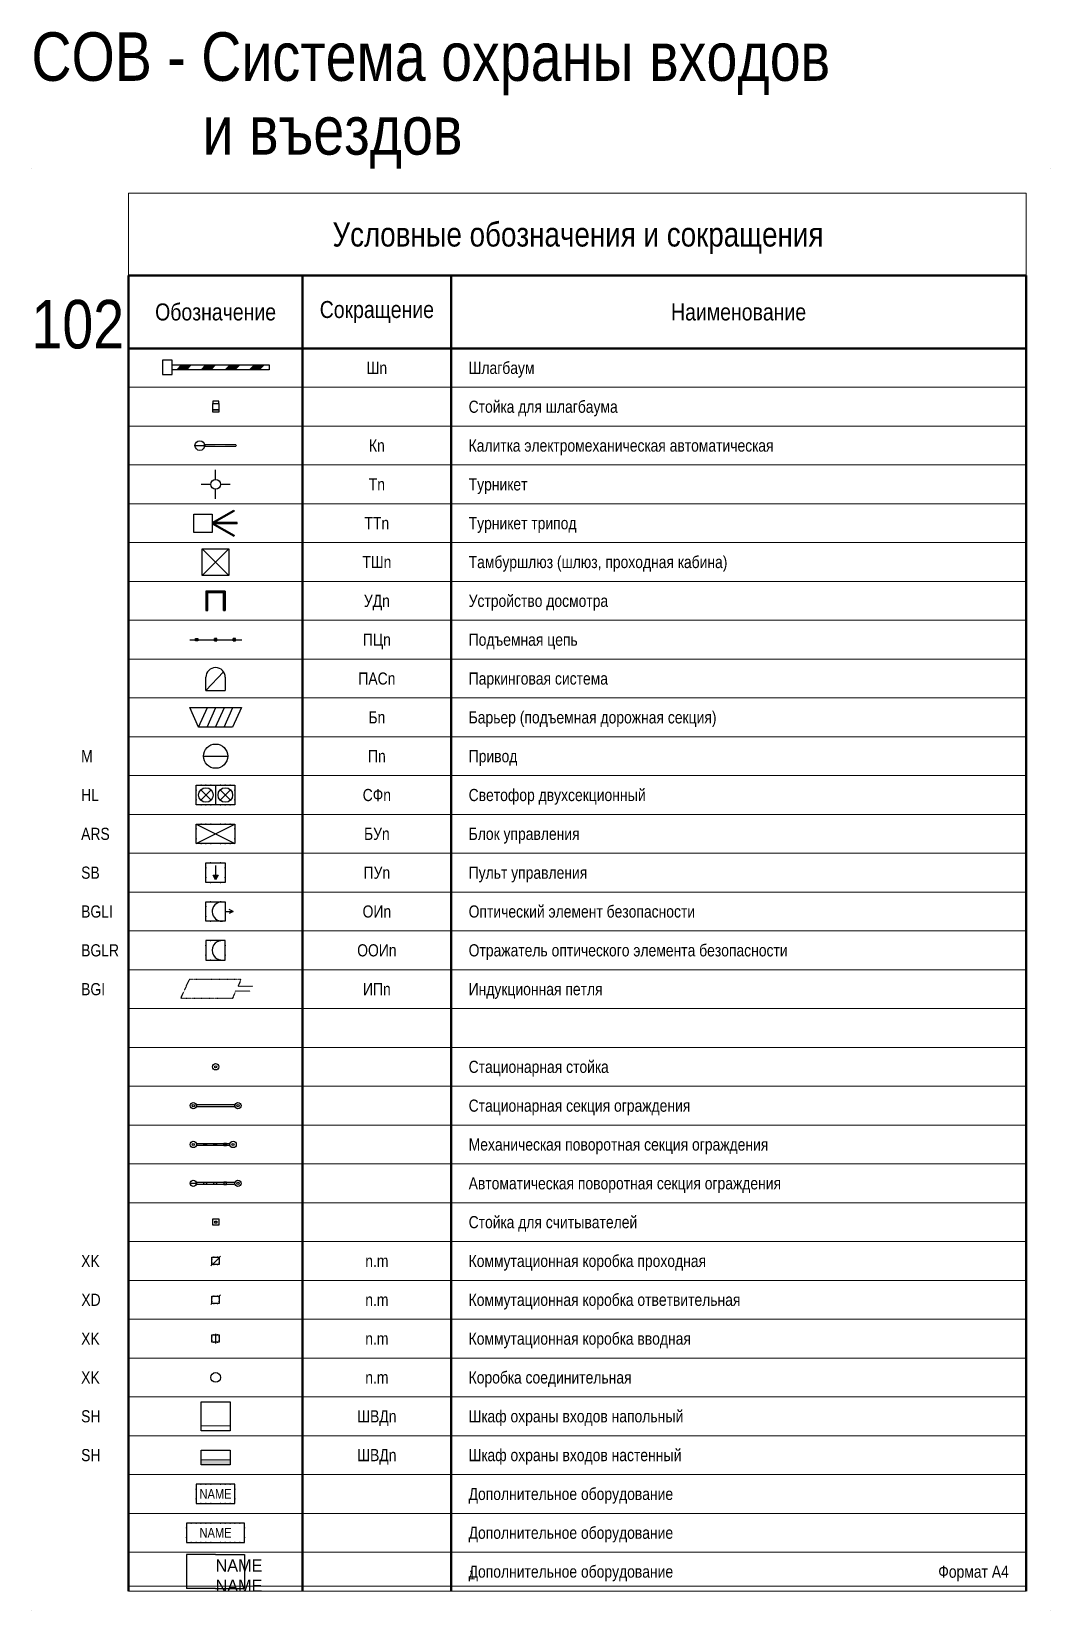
# Model space of a CAD drawing. Header units: millimetres. Extents: x -21000 to 351902, y -261781 to 19312.
# Drawn here: x 189000 to 210000, y -29700 to 2829 of the extents above; entities that cross this region are included whole.
import ezdxf
from ezdxf.enums import TextEntityAlignment as Align

# ---------------------------------------------------------------- set-up
doc = ezdxf.new("R2018")
doc.units = ezdxf.units.MM
doc.header["$MEASUREMENT"] = 0
doc.set_wipeout_variables(frame=1)
doc.linetypes.add('Индукционная петля', pattern=[30, 12, -18])
doc.linetypes.add('КАБЧЭ', pattern=[15, 12, -3])
for name, color, linetype in [('_АТ-Имя', 7, 'Continuous'), ('_АТ-Спецификация', 7, 'Continuous'), ('_БЛ-Заливка', 7, 'Continuous'), ('_БЛ-Маска', 250, 'Continuous'), ('_БЛ-Надпись', 250, 'Continuous'), ('_БЛ-Рамки', 7, 'Continuous'), ('_ОВ', 102, 'Continuous'), ('_ОВ-Приборы и устройства', 102, 'Continuous'), ('_ОВ-Устройства', 102, 'Continuous'), ('_ОВ-Шкафы', 102, 'Continuous')]:
    doc.layers.add(name, color=color, linetype=linetype)
doc.layers.add('_АТ-Примечания', color=250, linetype='Continuous', plot=False)
doc.layers.add('NOPRINT', color=50, linetype='Continuous', plot=False)
doc.layers.add('_БЛ-Таблицы рамки', color=7, linetype='Continuous', lineweight=0)
doc.styles.add('Arial-250', font='ARIALN.TTF', dxfattribs={"height": 250})
doc.styles.add('Arial_Narrow_shtamp', font='ARIALN.TTF')
doc.styles.add('ArialN-2.5', font='ARIALN.TTF', dxfattribs={"height": 2.5})
doc.styles.add('ArialN-250', font='ARIALN.TTF', dxfattribs={"height": 250})
doc.styles.add('ArialN-3.5', font='ARIALN.TTF', dxfattribs={"height": 3.5})
doc.styles.add('ArialN-5', font='ARIALN.TTF', dxfattribs={"height": 5})
doc.styles.add('AT-Шрифт', font='ARIALN.TTF', dxfattribs={"height": 250})
doc.styles.get("Standard").update_dxf_attribs({"font": 'arial.ttf'})

msp = doc.modelspace()

# ---------------------------------------------------------------- texts
at = {"color": 3}
for s, style, p in [('M', 'ArialN-250', (190022, -12100, -900)), ('SB', 'ArialN-250', (190022, -14500, -900)), ('BGLI', 'ArialN-250', (190022, -15300, -900)), ('BGLR', 'ArialN-250', (190022, -16100, -900)), ('BGI', 'ArialN-250', (190022, -16900, -900)), ('XK', 'Arial-250', (190022, -22500, -900)), ('XD', 'Arial-250', (190026, -23300, -900)), ('XK', 'Arial-250', (190022, -24100, -900)), ('XK', 'ArialN-250', (190022, -24900, -900))]:
    msp.add_text(s, height=250, dxfattribs=dict(at, style=style)).set_placement(p, align=Align.MIDDLE_LEFT)
at = {"style": 'ArialN-250'}
for s, p in [('HL', (190022, -12900, -900)), ('ARS', (190022, -13700, -900)), ('SH', (190022, -25700, -900)), ('SH', (190022, -26500, -900))]:
    msp.add_text(s, height=250, dxfattribs=at).set_placement(p, align=Align.MIDDLE_LEFT)
at = {"layer": '_ОВ', "color": 102, "style": 'AT-Шрифт'}
for s, p in [('СОВ - Система охраны входов', (188997, 1814, -900)), ('и въездов', (192524, 294, -900)), ('102', (188997, -3700, -900))]:
    msp.add_text(s, height=1000, dxfattribs=at).set_placement(p)

# ---------------------------------------------------------------- blocks, each defined once
blk = doc.blocks.new('*U5')
at = {"layer": '_БЛ-Таблицы рамки', "lineweight": 50}
for points in [[(0, -8), (0, 0)], [(35.87, -8), (35.87, 0)], [(66.47, -8), (66.47, 0)], [(185, -8), (185, 0)]]:
    blk.add_lwpolyline(points, dxfattribs=at)
at = {"layer": '_БЛ-Таблицы рамки', "lineweight": 0}
for points in [[(0, -8), (35.87, -8)], [(35.87, -8), (66.47, -8)], [(66.47, -8), (185, -8)]]:
    blk.add_lwpolyline(points, dxfattribs=at)
at = {"ltscale": 100, "style": 'ArialN-2.5'}
blk.add_attdef('СОКРАЩЕНИЕ_УГО', text='', height=2.5, dxfattribs=at).set_placement((51.17, -4), align=Align.MIDDLE_CENTER)
blk.add_attdef('НАИМЕНОВАНИЕ_УГО', text='', height=2.5, dxfattribs=at).set_placement((70.09, -4), align=Align.MIDDLE_LEFT)
blk = doc.blocks.new('*U2')
at = {"layer": 'NOPRINT', "lineweight": 0}
for points in [[(0, 297), (0, 297), (0, 297), (0, 297)], [(210, 297), (210, 297), (210, 297), (210, 297)], [(20, 292), (205, 292), (205, 5), (20, 5)], [(0, 0), (0, 0), (0, 0), (0, 0)], [(210, 0), (210, 0), (210, 0), (210, 0)]]:
    blk.add_lwpolyline(points, close=True, dxfattribs=at)
for points in [[(205, 60), (202, 60)], [(205, 20), (202, 20)]]:
    blk.add_lwpolyline(points, dxfattribs=at)
at = {"layer": 'NOPRINT', "lineweight": 0, "insert": (194.15, 7.61), "char_height": 2.5, "attachment_point": 5, "style": 'Arial_Narrow_shtamp'}
blk.add_mtext_dynamic_manual_height_columns('Формат А4', width=23.585, gutter_width=12.5, heights=[0], dxfattribs=at)
at = {"layer": 'NOPRINT', "color": 1, "lineweight": 0, "style": 'Arial_Narrow_shtamp'}
blk.add_attdef('N_LISTA', text='', height=2, dxfattribs=at).set_placement((90.17, 7.42), align=Align.MIDDLE_LEFT)
blk = doc.blocks.new('УГО_Заголовок')
at = {"layer": '_БЛ-Таблицы рамки', "lineweight": 50}
for points in [[(185, -17), (0, -17)], [(0, -17), (0, -32)], [(35.87, -32), (35.87, -17)], [(66.47, -32), (66.47, -17)], [(185, -32), (185, -17)], [(0, -32), (185, -32)]]:
    blk.add_lwpolyline(points, dxfattribs=at)
at = {"lineweight": 0, "char_height": 3.5, "attachment_point": 5, "style": 'ArialN-3.5'}
for s, insert, width in [('Обозначение', (17.93, -24.5), 35.866), ('Сокращение', (51.17, -24.5), 30.5993), ('Наименование', (125.73, -24.5), 118.5347)]:
    blk.add_mtext(s, dxfattribs=dict(at, insert=insert, width=width))
at = {"lineweight": -2, "style": 'ArialN-5', "flags": 8}
blk.add_attdef('УОИС_ЗАГОЛОВОК', text='', height=5, dxfattribs=at).set_placement((92.62, -9.5), align=Align.MIDDLE_CENTER)
blk = doc.blocks.new('ОИ')
blk.add_wipeout([(-2, 2), (2, 2), (2, -2), (-2, -2)]).dxf.layer = '_БЛ-Маска'
at = {"ltscale": 100}
for p, q in [((3.6, 0), (2.8, 0.4)), ((2, 0), (3.6, 0)), ((3.6, 0), (2.8, -0.4))]:
    blk.add_line(p, q, dxfattribs=at)
blk.add_lwpolyline([(-2, 2), (2, 2), (2, -2), (-2, -2)], close=True)
at = {"color": 0, "linetype": 'ByBlock', "lineweight": -2, "ltscale": 100}
blk.add_arc((1.3, 0), 2, 92.8624, 272.8624, dxfattribs=at)
at = {"ltscale": 100}
for p in [(-2, 1.01), (-1.02, 2), (1.02, 2), (-2, -1.01), (-1.02, -2), (1.02, -2)]:
    blk.add_point(p, dxfattribs=at)
at = {"layer": '_АТ-Имя', "ltscale": 100, "style": 'AT-Шрифт'}
blk.add_attdef('NUMBER', text='', height=2, dxfattribs=at).set_placement((0, 2), align=Align.BOTTOM_CENTER)
at = {"layer": '_АТ-Примечания', "ltscale": 100, "style": 'AT-Шрифт', "flags": 1}
for tag, p in [('ABBREVIATION', (-2, -1.5)), ('COMMENT1', (-2, -1.96)), ('COMMENT2', (-2, -2.42)), ('COMMENT3', (-2, -2.88))]:
    blk.add_attdef(tag, p, '', height=0.25, dxfattribs=at)
at = {"layer": '_АТ-Спецификация', "ltscale": 100, "style": 'AT-Шрифт', "flags": 1}
for tag, p in [('CODE', (-2, 0.5)), ('NUM', (-2, 2)), ('DESCRIPTION', (-2, 1.5)), ('NAME', (-2, 1)), ('MADEBY', (-2, 0)), ('POSITION', (-2, -0.5)), ('POSITION2', (-2, -1))]:
    blk.add_attdef(tag, p, '', height=0.25, dxfattribs=at)
blk = doc.blocks.new('ООИ')
blk.add_wipeout([(-2, -2), (2, -2), (2, 2), (-2, 2)]).dxf.layer = '_БЛ-Маска'
blk.add_lwpolyline([(-2, -2), (2, -2), (2, 2), (-2, 2)], close=True)
at = {"color": 0, "linetype": 'ByBlock', "lineweight": -2, "ltscale": 100}
blk.add_arc((1.3, 0), 2, 87.1376, 272.8624, dxfattribs=at)
at = {"ltscale": 100}
for p in [(-2, 1.01), (-1.02, 2), (1.02, 2), (2, 1.01), (-2, -1.01), (-1.02, -2), (1.02, -2), (2, -1.01)]:
    blk.add_point(p, dxfattribs=at)
at = {"layer": '_АТ-Имя', "ltscale": 100, "style": 'AT-Шрифт'}
blk.add_attdef('NUMBER', text='', height=2, dxfattribs=at).set_placement((0, 2), align=Align.BOTTOM_CENTER)
at = {"layer": '_АТ-Примечания', "ltscale": 100, "style": 'AT-Шрифт', "flags": 1}
for tag, p in [('ABBREVIATION', (-2, -1.5)), ('COMMENT1', (-2, -1.96)), ('COMMENT2', (-2, -2.42)), ('COMMENT3', (-2, -2.88))]:
    blk.add_attdef(tag, p, '', height=0.25, dxfattribs=at)
at = {"layer": '_АТ-Спецификация', "ltscale": 100, "style": 'AT-Шрифт', "flags": 1}
for tag, p in [('CODE', (-2, 0.5)), ('NUM', (-2, 2)), ('DESCRIPTION', (-2, 1.5)), ('NAME', (-2, 1)), ('MADEBY', (-2, 0)), ('POSITION', (-2, -0.5)), ('POSITION2', (-2, -1))]:
    blk.add_attdef(tag, p, '', height=0.25, dxfattribs=at)
blk = doc.blocks.new('*U414')
at = {"layer": '_БЛ-Заливка', "linetype": 'ByBlock', "lineweight": -2, "ltscale": 100}
h = blk.add_hatch(color=102, dxfattribs=at)
edge = h.paths.add_edge_path()
edge.add_arc((7.25, 0), 0.251, 46.6325, 70.4228)
edge.add_line((7.33, 0.23), (5.46, 0.23))
edge.add_line((5.46, 0.23), (4.99, -0.23))
edge.add_line((4.99, -0.23), (7.01, -0.23))
edge.add_line((7.01, -0.23), (7.42, 0.18))
edge = h.paths.add_edge_path()
edge.add_arc((0.03, 0), 0.969, 346.0052, 346.7997)
edge.add_line((0.97, -0.22), (1.43, 0.23))
edge.add_line((1.43, 0.23), (3.44, 0.23))
edge.add_line((3.44, 0.23), (2.98, -0.23))
edge.add_line((2.98, -0.23), (0.97, -0.23))
blk.add_line((-1, 0), (1, 0))
at = {"color": 0, "linetype": 'ByBlock', "lineweight": -2}
blk.add_lwpolyline([(0.97, -0.24, 0.12467), (0.97, 0.24), (7.33, 0.24, -0.70572), (7.33, -0.23)], format="xyb", close=True, dxfattribs=at)
blk.add_circle((0, 0), 1)
at = {"layer": '_АТ-Имя', "ltscale": 100, "style": 'AT-Шрифт'}
blk.add_attdef('NUMBER', text='', height=2, dxfattribs=at).set_placement((0, 1), align=Align.BOTTOM_CENTER)
at = {"layer": '_АТ-Примечания', "ltscale": 100, "style": 'AT-Шрифт', "flags": 1}
for tag, p in [('ABBREVIATION', (0, -2.5)), ('COMMENT1', (0, -2.96)), ('COMMENT2', (0, -3.42)), ('COMMENT3', (0, -3.88))]:
    blk.add_attdef(tag, p, '', height=0.25, dxfattribs=at)
at = {"layer": '_АТ-Спецификация', "ltscale": 100, "style": 'AT-Шрифт', "flags": 1}
for tag, p in [('NUM', (0, 1)), ('DESCRIPTION', (0, 0.5)), ('NAME', (0, 0)), ('CODE', (0, -0.5)), ('MADEBY', (0, -1)), ('POSITION', (0, -1.5)), ('POSITION2', (0, -2))]:
    blk.add_attdef(tag, p, '', height=0.25, dxfattribs=at)
blk = doc.blocks.new('Т')
for p, q in [((-1, 0), (-3, 0)), ((0, 1), (0, 3)), ((3, 0), (1, 0)), ((0, -3), (0, -1))]:
    blk.add_line(p, q)
blk.add_circle((0, 0), 1)
at = {"layer": '_АТ-Имя', "ltscale": 100, "style": 'AT-Шрифт'}
blk.add_attdef('NUMBER', text='', height=2, dxfattribs=at).set_placement((0, 3), align=Align.BOTTOM_CENTER)
at = {"layer": '_АТ-Примечания', "ltscale": 100, "style": 'AT-Шрифт', "flags": 1}
for tag, p in [('ABBREVIATION', (0, -0.5)), ('COMMENT1', (0, -0.96)), ('COMMENT2', (0, -1.42)), ('COMMENT3', (0, -1.88))]:
    blk.add_attdef(tag, p, '', height=0.25, dxfattribs=at)
at = {"layer": '_АТ-Спецификация', "ltscale": 100, "style": 'AT-Шрифт', "flags": 1}
for tag, p in [('CODE', (0, 1.5)), ('NUM', (0, 3)), ('DESCRIPTION', (0, 2.5)), ('NAME', (0, 2)), ('MADEBY', (0, 1)), ('POSITION', (0, 0.5)), ('POSITION2', (0, 0))]:
    blk.add_attdef(tag, p, '', height=0.25, dxfattribs=at)
blk = doc.blocks.new('ТТ')
blk.add_wipeout([(-1.89, 1.89), (1.89, 1.89), (1.89, 0.13), (6.33, 2.67), (6.44, 2.48), (2.32, 0.13), (7.07, 0.13), (7.07, -0.12), (2.32, -0.12), (6.44, -2.48), (6.34, -2.66), (1.89, -0.12), (1.89, -1.89), (-1.89, -1.89)]).dxf.layer = '_БЛ-Маска'
for p, q in [((1.89, 0.13), (6.33, 2.67)), ((7.07, 0.13), (1.89, 0.13)), ((2.32, 0.13), (6.44, 2.48)), ((6.33, 2.67), (6.44, 2.48)), ((7.07, -0.12), (7.07, 0.13)), ((7.07, -0.12), (1.89, -0.12)), ((1.89, -0.12), (6.34, -2.66)), ((2.32, -0.12), (6.44, -2.48)), ((6.44, -2.48), (6.34, -2.66))]:
    blk.add_line(p, q)
blk.add_lwpolyline([(1.89, -1.89), (-1.89, -1.89), (-1.89, 1.89), (1.89, 1.89)], close=True)
at = {"layer": '_АТ-Имя', "ltscale": 100, "style": 'AT-Шрифт'}
blk.add_attdef('NUMBER', text='', height=2, dxfattribs=at).set_placement((0, 1.89), align=Align.BOTTOM_CENTER)
at = {"layer": '_АТ-Примечания', "ltscale": 100, "style": 'AT-Шрифт', "flags": 1}
for tag, p in [('ABBREVIATION', (-1.89, -1.61)), ('COMMENT1', (-1.89, -2.07)), ('COMMENT2', (-1.89, -2.53)), ('COMMENT3', (-1.89, -2.99))]:
    blk.add_attdef(tag, p, '', height=0.25, dxfattribs=at)
at = {"layer": '_АТ-Спецификация', "ltscale": 100, "style": 'AT-Шрифт', "flags": 1}
for tag, p in [('CODE', (-1.89, 0.39)), ('NUM', (-1.89, 1.89)), ('DESCRIPTION', (-1.89, 1.39)), ('NAME', (-1.89, 0.89)), ('MADEBY', (-1.89, -0.11)), ('POSITION', (-1.89, -0.61)), ('POSITION2', (-1.89, -1.11))]:
    blk.add_attdef(tag, p, '', height=0.25, dxfattribs=at)
blk = doc.blocks.new('ТШ')
blk.add_wipeout([(-2.75, 2.75), (2.75, 2.75), (2.75, -2.75), (-2.75, -2.75)]).dxf.layer = '_БЛ-Маска'
for p, q in [((2.75, 2.75), (-2.75, -2.75)), ((-2.75, 2.75), (2.75, -2.75))]:
    blk.add_line(p, q)
blk.add_lwpolyline([(-2.75, 2.75), (2.75, 2.75), (2.75, -2.75), (-2.75, -2.75)], close=True)
at = {"layer": '_АТ-Имя', "ltscale": 100, "style": 'AT-Шрифт'}
blk.add_attdef('NUMBER', text='', height=2, dxfattribs=at).set_placement((0, 2.75), align=Align.BOTTOM_CENTER)
at = {"layer": '_АТ-Примечания', "ltscale": 100, "style": 'AT-Шрифт', "flags": 1}
for tag, p in [('ABBREVIATION', (-2.75, -0.75)), ('COMMENT1', (-2.75, -1.21)), ('COMMENT2', (-2.75, -1.67)), ('COMMENT3', (-2.75, -2.13))]:
    blk.add_attdef(tag, p, '', height=0.25, dxfattribs=at)
at = {"layer": '_АТ-Спецификация', "ltscale": 100, "style": 'AT-Шрифт', "flags": 1}
for tag, p in [('CODE', (-2.75, 1.25)), ('NUM', (-2.75, 2.75)), ('DESCRIPTION', (-2.75, 2.25)), ('NAME', (-2.75, 1.75)), ('MADEBY', (-2.75, 0.75)), ('POSITION', (-2.75, 0.25)), ('POSITION2', (-2.75, -0.25))]:
    blk.add_attdef(tag, p, '', height=0.25, dxfattribs=at)
blk = doc.blocks.new('УД')
at = {"layer": '_БЛ-Заливка'}
h = blk.add_hatch(color=102, dxfattribs=at)
h.dxf.hatch_style = 1
h.paths.add_polyline_path([(-1.63, -1.25), (-2, -1.25), (-2, -2), (-1.63, -2)])
h.paths.add_polyline_path([(2, -1.25), (1.63, -1.25), (1.63, -2), (2, -2)])
h.paths.add_polyline_path([(0, 2), (-2, 2), (-2, -1.25), (-1.63, -1.25), (-1.63, 1.63), (0, 1.63)])
h.paths.add_polyline_path([(2, 2), (0, 2), (0, 1.63), (1.63, 1.63), (1.63, -1.25), (2, -1.25)])
for p, q in [((-2, 2), (-2, -2)), ((2, 2), (-2, 2)), ((-2, 2), (-2, -2)), ((1.63, 1.63), (-1.63, 1.63)), ((-1.63, -2), (-1.63, 1.63)), ((1.63, -2), (1.63, 1.63)), ((2, 2), (2, -2)), ((2, -2), (2, 2)), ((-2, -2), (-1.63, -2)), ((-2, -2), (-1.63, -2)), ((1.63, -2), (2, -2))]:
    blk.add_line(p, q)
at = {"layer": '_АТ-Имя', "ltscale": 100, "style": 'AT-Шрифт'}
blk.add_attdef('NUMBER', text='', height=2, dxfattribs=at).set_placement((0, 2), align=Align.BOTTOM_CENTER)
at = {"layer": '_АТ-Примечания', "ltscale": 100, "style": 'AT-Шрифт', "flags": 1}
for tag, p in [('ABBREVIATION', (-2, -1.5)), ('COMMENT1', (-2, -1.96)), ('COMMENT2', (-2, -2.42)), ('COMMENT3', (-2, -2.88))]:
    blk.add_attdef(tag, p, '', height=0.25, dxfattribs=at)
at = {"layer": '_АТ-Спецификация', "ltscale": 100, "style": 'AT-Шрифт', "flags": 1}
for tag, p in [('CODE', (-2, 0.5)), ('NUM', (-2, 2)), ('DESCRIPTION', (-2, 1.5)), ('NAME', (-2, 1)), ('MADEBY', (-2, 0)), ('POSITION', (-2, -0.5)), ('POSITION2', (-2, -1))]:
    blk.add_attdef(tag, p, '', height=0.25, dxfattribs=at)
blk = doc.blocks.new('ПАС')
blk.add_wipeout([(2, 2.75), (2, 2.81), (2, 2.88), (1.99, 2.94), (1.98, 3), (1.98, 3.06), (1.96, 3.12), (1.95, 3.19), (1.94, 3.25), (1.92, 3.31), (1.9, 3.37), (1.88, 3.43), (1.86, 3.49), (1.84, 3.54), (1.81, 3.6), (1.78, 3.66), (1.75, 3.71), (1.72, 3.77), (1.69, 3.82), (1.65, 3.87), (1.62, 3.93), (1.58, 3.98), (1.54, 4.02), (1.5, 4.07), (1.46, 4.12), (1.41, 4.16), (1.37, 4.21), (1.32, 4.25), (1.27, 4.29), (1.23, 4.33), (1.18, 4.37), (1.12, 4.4), (1.07, 4.44), (1.02, 4.47), (0.96, 4.5), (0.91, 4.53), (0.85, 4.56), (0.79, 4.59), (0.74, 4.61), (0.68, 4.63), (0.62, 4.65), (0.56, 4.67), (0.5, 4.69), (0.44, 4.7), (0.37, 4.71), (0.31, 4.73), (0.25, 4.73), (0.19, 4.74), (0.13, 4.75), (0.06, 4.75), (0, 4.75), (-0.06, 4.75), (-0.13, 4.75), (-0.19, 4.74), (-0.25, 4.73), (-0.31, 4.73), (-0.37, 4.71), (-0.44, 4.7), (-0.5, 4.69), (-0.56, 4.67), (-0.62, 4.65), (-0.68, 4.63), (-0.74, 4.61), (-0.79, 4.59), (-0.85, 4.56), (-0.91, 4.53), (-0.96, 4.5), (-1.02, 4.47), (-1.07, 4.44), (-1.12, 4.4), (-1.18, 4.37), (-1.23, 4.33), (-1.27, 4.29), (-1.32, 4.25), (-1.37, 4.21), (-1.41, 4.16), (-1.46, 4.12), (-1.5, 4.07), (-1.54, 4.02), (-1.58, 3.98), (-1.62, 3.93), (-1.65, 3.87), (-1.69, 3.82), (-1.72, 3.77), (-1.75, 3.71), (-1.78, 3.66), (-1.81, 3.6), (-1.84, 3.54), (-1.86, 3.49), (-1.88, 3.43), (-1.9, 3.37), (-1.92, 3.31), (-1.94, 3.25), (-1.95, 3.19), (-1.96, 3.12), (-1.98, 3.06), (-1.98, 3), (-1.99, 2.94), (-2, 2.88), (-2, 2.81), (-2, 2.75), (-2, 0), (2, 0)]).dxf.layer = '_БЛ-Маска'
for p, q in [((-2, 0), (1.64, 3.89)), ((-2, 0), (-2, 2.75)), ((2, 2.75), (2, 0))]:
    blk.add_line(p, q)
at = {"ltscale": 100}
blk.add_line((-2, 0), (2, 0), dxfattribs=at)
blk.add_arc((0, 2.75), 2, 0, 180)
at = {"layer": '_АТ-Имя', "ltscale": 100, "style": 'AT-Шрифт'}
blk.add_attdef('NUMBER', text='', height=2, dxfattribs=at).set_placement((0, 4.75), align=Align.BOTTOM_CENTER)
at = {"layer": '_АТ-Примечания', "ltscale": 100, "style": 'AT-Шрифт', "flags": 1}
for tag, p in [('ABBREVIATION', (0, 1.25)), ('COMMENT1', (0, 0.79)), ('COMMENT2', (0, 0.33)), ('COMMENT3', (0, -0.13))]:
    blk.add_attdef(tag, p, '', height=0.25, dxfattribs=at)
at = {"layer": '_АТ-Спецификация', "ltscale": 100, "style": 'AT-Шрифт', "flags": 1}
for tag, p in [('CODE', (0, 3.25)), ('NUM', (0, 4.75)), ('DESCRIPTION', (0, 4.25)), ('NAME', (0, 3.75)), ('MADEBY', (0, 2.75)), ('POSITION', (0, 2.25)), ('POSITION2', (0, 1.75))]:
    blk.add_attdef(tag, p, '', height=0.25, dxfattribs=at)
blk = doc.blocks.new('Б')
blk.add_wipeout([(-5.32, 4), (5.31, 4), (3.5, 0), (-3.5, 0)]).dxf.layer = '_БЛ-Маска'
for p, q in [((-3.5, 0), (-1.67, 4)), ((-1.75, 0), (0.07, 4)), ((0, 0), (1.82, 4.01)), ((1.75, 0), (3.57, 4.01))]:
    blk.add_line(p, q)
blk.add_lwpolyline([(-5.32, 4), (5.31, 4), (3.5, 0), (-3.5, 0)], close=True)
at = {"layer": '_АТ-Имя', "ltscale": 100, "style": 'AT-Шрифт'}
blk.add_attdef('NUMBER', text='', height=2, dxfattribs=at).set_placement((-5.32, 4), align=Align.BOTTOM_LEFT)
at = {"layer": '_АТ-Примечания', "ltscale": 100, "style": 'AT-Шрифт', "flags": 1}
for tag, p in [('ABBREVIATION', (-5.32, 0.5)), ('COMMENT1', (-5.32, 0.04)), ('COMMENT2', (-5.32, -0.42)), ('COMMENT3', (-5.32, -0.88))]:
    blk.add_attdef(tag, p, '', height=0.25, dxfattribs=at)
at = {"layer": '_АТ-Спецификация', "ltscale": 100, "style": 'AT-Шрифт', "flags": 1}
for tag, p in [('NUM', (-5.32, 4)), ('DESCRIPTION', (-5.32, 3.5)), ('CODE', (-5.32, 2.5)), ('NAME', (-5.32, 3)), ('MADEBY', (-5.32, 2)), ('POSITION', (-5.32, 1.5)), ('POSITION2', (-5.32, 1))]:
    blk.add_attdef(tag, p, '', height=0.25, dxfattribs=at)
blk = doc.blocks.new('П')
blk.add_wipeout([(2.5, 0), (2.5, -0.08), (2.5, -0.16), (2.49, -0.24), (2.48, -0.31), (2.47, -0.39), (2.46, -0.47), (2.44, -0.55), (2.42, -0.62), (2.4, -0.7), (2.38, -0.77), (2.35, -0.85), (2.32, -0.92), (2.29, -0.99), (2.26, -1.06), (2.23, -1.13), (2.19, -1.2), (2.15, -1.27), (2.11, -1.34), (2.07, -1.41), (2.02, -1.47), (1.98, -1.53), (1.93, -1.59), (1.88, -1.65), (1.82, -1.71), (1.77, -1.77), (1.71, -1.82), (1.65, -1.88), (1.59, -1.93), (1.53, -1.98), (1.47, -2.02), (1.41, -2.07), (1.34, -2.11), (1.27, -2.15), (1.2, -2.19), (1.13, -2.23), (1.06, -2.26), (0.99, -2.29), (0.92, -2.32), (0.85, -2.35), (0.77, -2.38), (0.7, -2.4), (0.62, -2.42), (0.55, -2.44), (0.47, -2.46), (0.39, -2.47), (0.31, -2.48), (0.24, -2.49), (0.16, -2.5), (0.08, -2.5), (0, -2.5), (-0.08, -2.5), (-0.16, -2.5), (-0.24, -2.49), (-0.31, -2.48), (-0.39, -2.47), (-0.47, -2.46), (-0.55, -2.44), (-0.62, -2.42), (-0.7, -2.4), (-0.77, -2.38), (-0.85, -2.35), (-0.92, -2.32), (-0.99, -2.29), (-1.06, -2.26), (-1.13, -2.23), (-1.2, -2.19), (-1.27, -2.15), (-1.34, -2.11), (-1.41, -2.07), (-1.47, -2.02), (-1.53, -1.98), (-1.59, -1.93), (-1.65, -1.88), (-1.71, -1.82), (-1.77, -1.77), (-1.82, -1.71), (-1.88, -1.65), (-1.93, -1.59), (-1.98, -1.53), (-2.02, -1.47), (-2.07, -1.41), (-2.11, -1.34), (-2.15, -1.27), (-2.19, -1.2), (-2.23, -1.13), (-2.26, -1.06), (-2.29, -0.99), (-2.32, -0.92), (-2.35, -0.85), (-2.38, -0.77), (-2.4, -0.7), (-2.42, -0.62), (-2.44, -0.55), (-2.46, -0.47), (-2.47, -0.39), (-2.48, -0.31), (-2.49, -0.24), (-2.5, -0.16), (-2.5, -0.08), (-2.5, 0), (-2.5, 0.08), (-2.5, 0.16), (-2.49, 0.24), (-2.48, 0.31), (-2.47, 0.39), (-2.46, 0.47), (-2.44, 0.55), (-2.42, 0.62), (-2.4, 0.7), (-2.38, 0.77), (-2.35, 0.85), (-2.32, 0.92), (-2.29, 0.99), (-2.26, 1.06), (-2.23, 1.13), (-2.19, 1.2), (-2.15, 1.27), (-2.11, 1.34), (-2.07, 1.41), (-2.02, 1.47), (-1.98, 1.53), (-1.93, 1.59), (-1.88, 1.65), (-1.82, 1.71), (-1.77, 1.77), (-1.71, 1.82), (-1.65, 1.88), (-1.59, 1.93), (-1.53, 1.98), (-1.47, 2.02), (-1.41, 2.07), (-1.34, 2.11), (-1.27, 2.15), (-1.2, 2.19), (-1.13, 2.23), (-1.06, 2.26), (-0.99, 2.29), (-0.92, 2.32), (-0.85, 2.35), (-0.77, 2.38), (-0.7, 2.4), (-0.62, 2.42), (-0.55, 2.44), (-0.47, 2.46), (-0.39, 2.47), (-0.31, 2.48), (-0.24, 2.49), (-0.16, 2.5), (-0.08, 2.5), (0, 2.5), (0.08, 2.5), (0.16, 2.5), (0.24, 2.49), (0.31, 2.48), (0.39, 2.47), (0.47, 2.46), (0.55, 2.44), (0.62, 2.42), (0.7, 2.4), (0.77, 2.38), (0.85, 2.35), (0.92, 2.32), (0.99, 2.29), (1.06, 2.26), (1.13, 2.23), (1.2, 2.19), (1.27, 2.15), (1.34, 2.11), (1.41, 2.07), (1.47, 2.02), (1.53, 1.98), (1.59, 1.93), (1.65, 1.88), (1.71, 1.82), (1.77, 1.77), (1.82, 1.71), (1.88, 1.65), (1.93, 1.59), (1.98, 1.53), (2.02, 1.47), (2.07, 1.41), (2.11, 1.34), (2.15, 1.27), (2.19, 1.2), (2.23, 1.13), (2.26, 1.06), (2.29, 0.99), (2.32, 0.92), (2.35, 0.85), (2.38, 0.77), (2.4, 0.7), (2.42, 0.62), (2.44, 0.55), (2.46, 0.47), (2.47, 0.39), (2.48, 0.31), (2.49, 0.24), (2.5, 0.16), (2.5, 0.08)]).dxf.layer = '_БЛ-Маска'
at = {"ltscale": 100}
blk.add_line((-2.5, 0), (2.5, 0), dxfattribs=at)
blk.add_circle((0, 0), 2.5)
at = {"layer": '_АТ-Имя', "ltscale": 100, "style": 'AT-Шрифт'}
blk.add_attdef('NUMBER', text='', height=2, dxfattribs=at).set_placement((0, 2.5), align=Align.BOTTOM_CENTER)
at = {"layer": '_АТ-Примечания', "ltscale": 100, "style": 'AT-Шрифт', "flags": 1}
for tag, p in [('ABBREVIATION', (0, -1)), ('COMMENT1', (0, -1.46)), ('COMMENT2', (0, -1.92)), ('COMMENT3', (0, -2.38))]:
    blk.add_attdef(tag, p, '', height=0.25, dxfattribs=at)
at = {"layer": '_АТ-Спецификация', "ltscale": 100, "style": 'AT-Шрифт', "flags": 1}
for tag, p in [('CODE', (0, 1)), ('NUM', (0, 2.5)), ('DESCRIPTION', (0, 2)), ('NAME', (0, 1.5)), ('MADEBY', (0, 0.5)), ('POSITION', (0, 0)), ('POSITION2', (0, -0.5))]:
    blk.add_attdef(tag, p, '', height=0.25, dxfattribs=at)
blk = doc.blocks.new('СВФ')
blk.add_wipeout([(-4, 2), (4, 2), (4, -2), (-4, -2)]).dxf.layer = '_БЛ-Маска'
at = {"color": 3}
for p, q in [((-3.06, -1.06), (-0.94, 1.06)), ((-3.06, 1.06), (-0.94, -1.06))]:
    blk.add_line(p, q, dxfattribs=at)
at = {"color": 1}
for p, q in [((3.06, -1.06), (0.94, 1.06)), ((3.06, 1.06), (0.94, -1.06))]:
    blk.add_line(p, q, dxfattribs=at)
at = {"color": 0}
blk.add_lwpolyline([(-4, 2), (4, 2), (4, -2), (-4, -2)], close=True, dxfattribs=at)
blk.add_lwpolyline([(0, 2), (0, -2)], dxfattribs=at)
at = {"color": 3}
blk.add_circle((-2, 0), 1.5, dxfattribs=at)
at = {"color": 1}
blk.add_circle((2, 0), 1.5, dxfattribs=at)
at = {"color": 0, "ltscale": 100}
for p in [(-4, 1), (-3, 2), (-2, 2), (-1, 2), (1, 2), (2, 2), (3, 2), (4, 1), (-4, -1), (-3, -2), (-2, -2), (-1, -2), (1, -2), (2, -2), (3, -2), (4, -1)]:
    blk.add_point(p, dxfattribs=at)
at = {"layer": '_АТ-Имя', "ltscale": 100, "style": 'AT-Шрифт'}
blk.add_attdef('NUMBER', text='', height=2, dxfattribs=at).set_placement((-4, 2), align=Align.BOTTOM_LEFT)
at = {"layer": '_АТ-Примечания', "ltscale": 100, "style": 'AT-Шрифт', "flags": 1}
for tag, p in [('ABBREVIATION', (-4, -1.5)), ('COMMENT1', (-4, -1.96)), ('COMMENT2', (-4, -2.42)), ('COMMENT3', (-4, -2.88))]:
    blk.add_attdef(tag, p, '', height=0.25, dxfattribs=at)
at = {"layer": '_АТ-Спецификация', "ltscale": 100, "style": 'AT-Шрифт', "flags": 1}
for tag, p in [('CODE', (-4, 0.5)), ('NUM', (-4, 2)), ('DESCRIPTION', (-4, 1.5)), ('NAME', (-4, 1)), ('MADEBY', (-4, 0)), ('POSITION', (-4, -0.5)), ('POSITION2', (-4, -1))]:
    blk.add_attdef(tag, p, '', height=0.25, dxfattribs=at)
blk = doc.blocks.new('БУов')
blk.add_wipeout([(0, 4), (8, 4), (8, 0), (0, 0)]).dxf.layer = '_БЛ-Маска'
blk.add_line((0, 0), (8, 4))
blk.add_lwpolyline([(0, 4), (8, 4), (8, 0), (0, 0)], close=True)
blk.add_lwpolyline([(0, 4), (8, 0)])
at = {"color": 0, "linetype": 'ByBlock', "lineweight": -2, "ltscale": 100}
for p in [(1, 4), (2, 4), (3, 4), (5, 4), (6, 4), (7, 4), (0, 3), (0, 1), (8, 3), (8, 1), (1, 0), (2, 0), (3, 0), (5, 0), (6, 0), (7, 0)]:
    blk.add_point(p, dxfattribs=at)
at = {"layer": '_АТ-Имя', "ltscale": 100, "style": 'AT-Шрифт'}
blk.add_attdef('NUMBER', text='', height=2, dxfattribs=at).set_placement((0, 4), align=Align.BOTTOM_LEFT)
at = {"layer": '_АТ-Примечания', "ltscale": 100, "style": 'AT-Шрифт', "flags": 1}
for tag, p in [('ABBREVIATION', (0, 0.5)), ('COMMENT1', (0, 0.04)), ('COMMENT2', (0, -0.42)), ('COMMENT3', (0, -0.88))]:
    blk.add_attdef(tag, p, '', height=0.25, dxfattribs=at)
at = {"layer": '_АТ-Спецификация', "ltscale": 100, "style": 'AT-Шрифт', "flags": 1}
for tag, p in [('NUM', (0, 4)), ('DESCRIPTION', (0, 3.5)), ('CODE', (0, 2.5)), ('NAME', (0, 3)), ('MADEBY', (0, 2)), ('POSITION', (0, 1.5)), ('POSITION2', (0, 1))]:
    blk.add_attdef(tag, p, '', height=0.25, dxfattribs=at)
blk = doc.blocks.new('ПУов')
blk.add_wipeout([(-2, 2), (2, 2), (2, -2), (-2, -2)]).dxf.layer = '_БЛ-Маска'
at = {"layer": '_БЛ-Заливка'}
h = blk.add_hatch(color=102, dxfattribs=at)
h.dxf.hatch_style = 1
h.paths.add_polyline_path([(0.5, -0.49), (0, -0.49), (-0.5, -0.49), (0, -1.49)])
blk.add_lwpolyline([(-2, 2), (2, 2), (2, -2), (-2, -2)], close=True)
blk.add_lwpolyline([(0, 1.51), (0, -0.49), (0.5, -0.49), (0, -1.49), (-0.5, -0.49), (0, -0.49)])
at = {"ltscale": 100}
for p in [(-2, 1.01), (-1.02, 2), (1.02, 2), (2, 1.01), (-2, -1.01), (-1.02, -2), (1.02, -2), (2, -1.01)]:
    blk.add_point(p, dxfattribs=at)
at = {"layer": '_АТ-Имя', "ltscale": 100, "style": 'AT-Шрифт'}
blk.add_attdef('NUMBER', text='', height=2, dxfattribs=at).set_placement((0, 2), align=Align.BOTTOM_CENTER)
at = {"layer": '_АТ-Примечания', "ltscale": 100, "style": 'AT-Шрифт', "flags": 1}
for tag, p in [('ABBREVIATION', (-2, -1.5)), ('COMMENT1', (-2, -1.96)), ('COMMENT2', (-2, -2.42)), ('COMMENT3', (-2, -2.88))]:
    blk.add_attdef(tag, p, '', height=0.25, dxfattribs=at)
at = {"layer": '_АТ-Спецификация', "ltscale": 100, "style": 'AT-Шрифт', "flags": 1}
for tag, p in [('CODE', (-2, 0.5)), ('NUM', (-2, 2)), ('DESCRIPTION', (-2, 1.5)), ('NAME', (-2, 1)), ('MADEBY', (-2, 0)), ('POSITION', (-2, -0.5)), ('POSITION2', (-2, -1))]:
    blk.add_attdef(tag, p, '', height=0.25, dxfattribs=at)
blk = doc.blocks.new('СС')
for radius in [0.651, 0.234]:
    blk.add_circle((0, 0), radius)
at = {"layer": '_АТ-Имя', "ltscale": 100, "style": 'AT-Шрифт'}
blk.add_attdef('NUMBER', text='', height=2, dxfattribs=at).set_placement((0, 0.65), align=Align.BOTTOM_CENTER)
at = {"layer": '_АТ-Примечания', "ltscale": 100, "style": 'AT-Шрифт', "flags": 1}
for tag, p in [('ABBREVIATION', (0, -3.5)), ('COMMENT1', (0, -3.96)), ('COMMENT2', (0, -4.42)), ('COMMENT3', (0, -4.88))]:
    blk.add_attdef(tag, p, '', height=0.25, dxfattribs=at)
at = {"layer": '_АТ-Спецификация', "ltscale": 100, "style": 'AT-Шрифт', "flags": 1}
for tag, p in [('NUM', (0, 0)), ('CODE', (0, -1.5)), ('DESCRIPTION', (0, -0.5)), ('NAME', (0, -1)), ('MADEBY', (0, -2)), ('POSITION', (0, -2.5)), ('POSITION2', (0, -3))]:
    blk.add_attdef(tag, p, '', height=0.25, dxfattribs=at)
blk = doc.blocks.new('ССО')
blk.add_lwpolyline([(0.61, 0.23), (8.59, 0.23, 0.186059), (8.59, -0.23), (0.61, -0.23, 0.183657)], format="xyb", close=True)
for centre, radius in [((0, 0), 0.651), ((0, 0), 0.234), ((9.2, 0), 0.651), ((9.23, 0.01), 0.234)]:
    blk.add_circle(centre, radius)
at = {"layer": '_АТ-Имя', "ltscale": 100, "style": 'AT-Шрифт'}
blk.add_attdef('NUMBER', text='', height=2, dxfattribs=at).set_placement((0, 0.65), align=Align.BOTTOM_LEFT)
at = {"layer": '_АТ-Примечания', "ltscale": 100, "style": 'AT-Шрифт', "flags": 1}
for tag, p in [('ABBREVIATION', (0, -2.85)), ('COMMENT1', (0, -3.31)), ('COMMENT2', (0, -3.77)), ('COMMENT3', (0, -4.23))]:
    blk.add_attdef(tag, p, '', height=0.25, dxfattribs=at)
at = {"layer": '_АТ-Спецификация', "ltscale": 100, "style": 'AT-Шрифт', "flags": 1}
for tag, p in [('NUM', (0, 0.65)), ('DESCRIPTION', (0, 0.15)), ('CODE', (0, -0.85)), ('NAME', (0, -0.35)), ('MADEBY', (0, -1.35)), ('POSITION', (0, -1.85)), ('POSITION2', (0, -2.35))]:
    blk.add_attdef(tag, p, '', height=0.25, dxfattribs=at)
blk = doc.blocks.new('*U476')
at = {"linetype": 'КАБЧЭ', "ltscale": 100}
h = blk.add_hatch(color=102, dxfattribs=at)
h.dxf.hatch_style = 1
h.paths.add_polyline_path([(2.7, 0.23), (2.17, 0.23), (2.17, -0.23), (2.7, -0.23)])
h = blk.add_hatch(color=102, dxfattribs=at)
h.dxf.hatch_style = 1
h.paths.add_polyline_path([(4.78, 0.23), (4.24, 0.23), (4.24, -0.23), (4.78, -0.23)])
h = blk.add_hatch(color=102, dxfattribs=at)
h.dxf.hatch_style = 1
h.paths.add_polyline_path([(4.78, 0.23), (4.24, 0.23), (4.24, -0.23), (4.78, -0.23)])
h = blk.add_hatch(color=102, dxfattribs=at)
h.dxf.hatch_style = 1
h.paths.add_polyline_path([(6.85, 0.23), (6.32, 0.23), (6.32, -0.23), (6.85, -0.23)])
h = blk.add_hatch(color=102, dxfattribs=at)
h.dxf.hatch_style = 1
h.paths.add_polyline_path([(6.85, 0.23), (6.32, 0.23), (6.32, -0.23), (6.85, -0.23)])
blk.add_lwpolyline([(0.71, 0.23), (7.32, 0.23, -0.90773), (7.32, -0.23), (0.71, -0.23, 0.331823)], format="xyb", close=True)
for points in [[(2.17, 0.23), (2.7, 0.23), (2.7, -0.23), (2.17, -0.23)], [(4.24, 0.23), (4.78, 0.23), (4.78, -0.23), (4.24, -0.23)], [(4.24, 0.23), (4.78, 0.23), (4.78, -0.23), (4.24, -0.23)], [(6.85, 0.23), (6.32, 0.23), (6.32, -0.23), (6.85, -0.23)], [(6.32, 0.23), (6.85, 0.23), (6.85, -0.23), (6.32, -0.23)]]:
    blk.add_lwpolyline(points, close=True)
for centre, radius in [((0, 0), 0.651), ((0, 0), 0.234), ((8.2, 0), 0.651), ((8.2, 0), 0.234)]:
    blk.add_circle(centre, radius)
at = {"layer": '_АТ-Имя', "ltscale": 100, "style": 'AT-Шрифт'}
blk.add_attdef('NUMBER', text='', height=2, dxfattribs=at).set_placement((0, 0.65), align=Align.BOTTOM_LEFT)
at = {"layer": '_АТ-Примечания', "ltscale": 100, "style": 'AT-Шрифт', "flags": 1}
for tag, p in [('ABBREVIATION', (0, -2.85)), ('COMMENT1', (0, -3.31)), ('COMMENT2', (0, -3.77)), ('COMMENT3', (0, -4.23))]:
    blk.add_attdef(tag, p, '', height=0.25, dxfattribs=at)
at = {"layer": '_АТ-Спецификация', "ltscale": 100, "style": 'AT-Шрифт', "flags": 1}
for tag, p in [('NUM', (0, 0.65)), ('DESCRIPTION', (0, 0.15)), ('CODE', (0, -0.85)), ('NAME', (0, -0.35)), ('MADEBY', (0, -1.35)), ('POSITION', (0, -1.85)), ('POSITION2', (0, -2.35))]:
    blk.add_attdef(tag, p, '', height=0.25, dxfattribs=at)
blk = doc.blocks.new('АСО')
h = blk.add_hatch(color=102)
h.dxf.hatch_style = 1
h.paths.add_polyline_path([(2.7, 0.23), (2.17, 0.23), (2.17, -0.23), (2.7, -0.23)])
h.paths.add_polyline_path([(4.78, 0.23), (4.24, 0.23), (4.24, -0.23), (4.78, -0.23)])
h.paths.add_polyline_path([(6.85, 0.23), (6.32, 0.23), (6.32, -0.23), (6.85, -0.23)])
blk.add_line((-0.65, 0), (0.65, 0))
blk.add_lwpolyline([(0.61, 0.23), (8.31, 0.23, -0.90773), (8.31, -0.23), (0.62, -0.23, 0.169243)], format="xyb", close=True)
for points in [[(2.17, 0.23), (2.7, 0.23), (2.7, -0.23), (2.17, -0.23)], [(4.24, 0.23), (4.78, 0.23), (4.78, -0.23), (4.24, -0.23)], [(6.85, 0.23), (6.32, 0.23), (6.32, -0.23), (6.85, -0.23)]]:
    blk.add_lwpolyline(points, close=True)
for centre, radius in [((0, 0), 0.651), ((9.2, 0), 0.651), ((9.2, 0), 0.234)]:
    blk.add_circle(centre, radius)
at = {"layer": '_АТ-Имя', "ltscale": 100, "style": 'AT-Шрифт'}
blk.add_attdef('NUMBER', text='', height=2, dxfattribs=at).set_placement((0, 0.65), align=Align.BOTTOM_LEFT)
at = {"layer": '_АТ-Примечания', "ltscale": 100, "style": 'AT-Шрифт', "flags": 1}
for tag, p in [('ABBREVIATION', (0, -2.85)), ('COMMENT1', (0, -3.31)), ('COMMENT2', (0, -3.77)), ('COMMENT3', (0, -4.23))]:
    blk.add_attdef(tag, p, '', height=0.25, dxfattribs=at)
at = {"layer": '_АТ-Спецификация', "ltscale": 100, "style": 'AT-Шрифт', "flags": 1}
for tag, p in [('NUM', (0, 0.65)), ('DESCRIPTION', (0, 0.15)), ('CODE', (0, -0.85)), ('NAME', (0, -0.35)), ('MADEBY', (0, -1.35)), ('POSITION', (0, -1.85)), ('POSITION2', (0, -2.35))]:
    blk.add_attdef(tag, p, '', height=0.25, dxfattribs=at)
blk = doc.blocks.new('ДОовс')
blk.add_wipeout([(0, 0), (8, 0), (8, 4), (0, 4)]).dxf.layer = '_БЛ-Маска'
blk.add_lwpolyline([(0, 0), (8, 0), (8, 4), (0, 4)], close=True)
at = {"color": 0, "linetype": 'ByBlock', "lineweight": -2, "ltscale": 100}
for p in [(1, 4), (2, 4), (3, 4), (5, 4), (6, 4), (7, 4), (0, 3), (0, 1), (8, 3), (8, 1), (1, 0), (2, 0), (3, 0), (5, 0), (6, 0), (7, 0)]:
    blk.add_point(p, dxfattribs=at)
at = {"layer": '_АТ-Имя', "ltscale": 100, "style": 'AT-Шрифт'}
blk.add_attdef('NUMBER', text='', height=2, dxfattribs=at).set_placement((0, 4), align=Align.BOTTOM_LEFT)
at = {"layer": '_АТ-Примечания', "ltscale": 100, "style": 'AT-Шрифт', "flags": 1}
for tag, p in [('ABBREVIATION', (0, 0.5)), ('COMMENT1', (0, 0.04)), ('COMMENT2', (0, -0.42)), ('COMMENT3', (0, -0.88))]:
    blk.add_attdef(tag, p, '', height=0.25, dxfattribs=at)
at = {"layer": '_АТ-Спецификация', "ltscale": 100, "style": 'AT-Шрифт', "flags": 1}
for tag, p in [('NUM', (0, 4)), ('DESCRIPTION', (0, 3.5)), ('CODE', (0, 2.5)), ('NAME', (0, 3)), ('MADEBY', (0, 2)), ('POSITION', (0, 1.5)), ('POSITION2', (0, 1))]:
    blk.add_attdef(tag, p, '', height=0.25, dxfattribs=at)
at = {"layer": '_БЛ-Надпись', "ltscale": 100, "style": 'AT-Шрифт'}
blk.add_attdef('TAG', text='', height=2, dxfattribs=at).set_placement((4, 2), align=Align.MIDDLE_CENTER)
blk = doc.blocks.new('ДОовб')
at = {"layer": '_АТ-Имя', "ltscale": 100, "style": 'AT-Шрифт'}
blk.add_attdef('NUMBER', text='', height=2, dxfattribs=at).set_placement((0, 4), align=Align.BOTTOM_LEFT)
at = {"layer": '_АТ-Примечания', "ltscale": 100, "style": 'AT-Шрифт', "flags": 1}
for tag, p in [('ABBREVIATION', (0, 0.5)), ('COMMENT1', (0, 0.04)), ('COMMENT2', (0, -0.42)), ('COMMENT3', (0, -0.88))]:
    blk.add_attdef(tag, p, '', height=0.25, dxfattribs=at)
at = {"layer": '_АТ-Спецификация', "ltscale": 100, "style": 'AT-Шрифт', "flags": 1}
for tag, p in [('NUM', (0, 4)), ('DESCRIPTION', (0, 3.5)), ('CODE', (0, 2.5)), ('NAME', (0, 3)), ('MADEBY', (0, 2)), ('POSITION', (0, 1.5)), ('POSITION2', (0, 1))]:
    blk.add_attdef(tag, p, '', height=0.25, dxfattribs=at)
at = {"layer": '_БЛ-Надпись', "ltscale": 100, "style": 'AT-Шрифт'}
blk.add_attdef('TAG', text='', height=2, dxfattribs=at).set_placement((6, 2), align=Align.MIDDLE_CENTER)
blk.add_wipeout([(0, 0), (12, 0), (12, 4), (0, 4)]).dxf.layer = '_БЛ-Маска'
blk.add_lwpolyline([(0, 0), (12, 0), (12, 4), (0, 4)], close=True)
at = {"linetype": 'ByBlock', "lineweight": -2, "ltscale": 100}
for p in [(1, 4), (2, 4), (3, 4), (4, 4), (5, 4), (7, 4), (8, 4), (9, 4), (10, 4), (11, 4), (0, 3), (0, 1), (12, 3), (12, 1), (1, 0), (2, 0), (3, 0), (4, 0), (5, 0), (7, 0), (8, 0), (9, 0), (10, 0), (11, 0)]:
    blk.add_point(p, dxfattribs=at)
blk = doc.blocks.new('*U366')
at = {"color": 0, "lineweight": -2}
for points in [[(0, 0), (-600, 0)], [(0, 0), (600, 0)], [(600, 0), (600, -700)], [(-600, 0), (-600, -700)], [(0, -700), (-600, -700)], [(0, -700), (600, -700)]]:
    blk.add_lwpolyline(points, dxfattribs=at)
at = {"color": 18, "true_color": 0x000000}
blk.add_lwpolyline([(0, 0), (0, 0)], dxfattribs=at)
at = {"layer": '_АТ-Имя', "ltscale": 100, "style": 'AT-Шрифт'}
blk.add_attdef('NUMBER', text='', height=200, dxfattribs=at).set_placement((-400, 0), align=Align.BOTTOM_LEFT)
at = {"layer": '_АТ-Примечания', "ltscale": 100, "style": 'AT-Шрифт', "flags": 1}
for tag, p in [('ABBREVIATION', (-400, -350)), ('COMMENT1', (-400, -396)), ('COMMENT2', (-400, -442)), ('COMMENT3', (-400, -488))]:
    blk.add_attdef(tag, p, '', height=25, dxfattribs=at)
at = {"layer": '_АТ-Спецификация', "ltscale": 100, "style": 'AT-Шрифт', "flags": 1}
for tag, p in [('NUM', (-400, 0)), ('CODE', (-400, -150)), ('DESCRIPTION', (-400, -50)), ('NAME', (-400, -100)), ('MADEBY', (-400, -200)), ('POSITION', (-400, -250)), ('POSITION2', (-400, -300))]:
    blk.add_attdef(tag, p, '', height=25, dxfattribs=at)
at = {"layer": '_БЛ-Надпись', "color": 7, "lineweight": 30, "ltscale": 100, "flags": 106}
blk.add_attdef('TAG', text='', height=200, dxfattribs=at).set_placement((0, -100), align=Align.TOP_CENTER)
blk = doc.blocks.new('ДОов_')
at = {"layer": '_ОВ-Приборы и устройства', "color": 251, "lineweight": 30}
ref = blk.add_blockref('*U366', (0, 0), dxfattribs=dict(at, xscale=0.01, yscale=0.01, zscale=0.01))
lines = blk.add_mtext('NAME\\PNAME', dxfattribs={"layer": '_БЛ-Надпись', "color": 7, "ltscale": 100, "insert": (0, -1), "char_height": 2.5, "attachment_point": 1})
ref.add_attrib('TAG', '', (0, -1), dxfattribs={"flags": 106}).embed_mtext(lines)
blk = doc.blocks.new('КСов')
at = {"layer": '_АТ-Имя', "ltscale": 100, "style": 'AT-Шрифт'}
blk.add_attdef('NUMBER', text='', height=2, dxfattribs=at).set_placement((0, 0.5), align=Align.BOTTOM_CENTER)
at = {"layer": '_АТ-Примечания', "ltscale": 100, "style": 'AT-Шрифт', "flags": 1}
for tag, p in [('ABBREVIATION', (0, -3.5)), ('COMMENT1', (0, -3.96)), ('COMMENT2', (0, -4.42)), ('COMMENT3', (0, -4.88))]:
    blk.add_attdef(tag, p, '', height=0.25, dxfattribs=at)
at = {"layer": '_АТ-Спецификация', "ltscale": 100, "style": 'AT-Шрифт', "flags": 1}
for tag, p in [('NUM', (0, 0)), ('CODE', (0, -1.5)), ('DESCRIPTION', (0, -0.5)), ('NAME', (0, -1)), ('MADEBY', (0, -2)), ('POSITION', (0, -2.5)), ('POSITION2', (0, -3))]:
    blk.add_attdef(tag, p, '', height=0.25, dxfattribs=at)
blk.add_wipeout([(0.5, 0), (0.5, -0.03), (0.5, -0.06), (0.49, -0.09), (0.48, -0.12), (0.48, -0.15), (0.46, -0.18), (0.45, -0.21), (0.44, -0.24), (0.42, -0.27), (0.4, -0.29), (0.39, -0.32), (0.36, -0.34), (0.34, -0.36), (0.32, -0.39), (0.29, -0.4), (0.27, -0.42), (0.24, -0.44), (0.21, -0.45), (0.18, -0.46), (0.15, -0.48), (0.12, -0.48), (0.09, -0.49), (0.06, -0.5), (0.03, -0.5), (0, -0.5), (-0.03, -0.5), (-0.06, -0.5), (-0.09, -0.49), (-0.12, -0.48), (-0.15, -0.48), (-0.18, -0.46), (-0.21, -0.45), (-0.24, -0.44), (-0.27, -0.42), (-0.29, -0.4), (-0.32, -0.39), (-0.34, -0.36), (-0.36, -0.34), (-0.39, -0.32), (-0.4, -0.29), (-0.42, -0.27), (-0.44, -0.24), (-0.45, -0.21), (-0.46, -0.18), (-0.48, -0.15), (-0.48, -0.12), (-0.49, -0.09), (-0.5, -0.06), (-0.5, -0.03), (-0.5, 0), (-0.5, 0.03), (-0.5, 0.06), (-0.49, 0.09), (-0.48, 0.12), (-0.48, 0.15), (-0.46, 0.18), (-0.45, 0.21), (-0.44, 0.24), (-0.42, 0.27), (-0.4, 0.29), (-0.39, 0.32), (-0.36, 0.34), (-0.34, 0.36), (-0.32, 0.39), (-0.29, 0.4), (-0.27, 0.42), (-0.24, 0.44), (-0.21, 0.45), (-0.18, 0.46), (-0.15, 0.48), (-0.12, 0.48), (-0.09, 0.49), (-0.06, 0.5), (-0.03, 0.5), (0, 0.5), (0.03, 0.5), (0.06, 0.5), (0.09, 0.49), (0.12, 0.48), (0.15, 0.48), (0.18, 0.46), (0.21, 0.45), (0.24, 0.44), (0.27, 0.42), (0.29, 0.4), (0.32, 0.39), (0.34, 0.36), (0.36, 0.34), (0.39, 0.32), (0.4, 0.29), (0.42, 0.27), (0.44, 0.24), (0.45, 0.21), (0.46, 0.18), (0.48, 0.15), (0.48, 0.12), (0.49, 0.09), (0.5, 0.06), (0.5, 0.03)]).dxf.layer = '_БЛ-Маска'
blk.add_circle((0, 0), 0.5)
blk = doc.blocks.new('КОов')
at = {"layer": '_АТ-Имя', "ltscale": 100, "style": 'AT-Шрифт'}
blk.add_attdef('NUMBER', text='', height=2, dxfattribs=at).set_placement((0, 0.38), align=Align.BOTTOM_CENTER)
at = {"layer": '_АТ-Примечания', "ltscale": 100, "style": 'AT-Шрифт', "flags": 1}
for tag, p in [('ABBREVIATION', (-0.38, -3.12)), ('COMMENT1', (-0.38, -3.59)), ('COMMENT2', (-0.38, -4.05)), ('COMMENT3', (-0.38, -4.51))]:
    blk.add_attdef(tag, p, '', height=0.25, dxfattribs=at)
at = {"layer": '_АТ-Спецификация', "ltscale": 100, "style": 'AT-Шрифт', "flags": 1}
for tag, p in [('NUM', (-0.38, 0.38)), ('DESCRIPTION', (-0.38, -0.12)), ('CODE', (-0.38, -1.12)), ('NAME', (-0.38, -0.62)), ('MADEBY', (-0.38, -1.62)), ('POSITION', (-0.38, -2.12)), ('POSITION2', (-0.38, -2.62))]:
    blk.add_attdef(tag, p, '', height=0.25, dxfattribs=at)
at = {"ltscale": 100}
blk.add_wipeout([(-0.38, 0.38), (0.38, 0.38), (0.38, -0.38), (-0.38, -0.38)], dxfattribs=at).dxf.layer = '_БЛ-Маска'
for p, q in [((0.38, 0.38), (0.5, 0.5)), ((-0.5, -0.5), (-0.38, -0.38))]:
    blk.add_line(p, q)
blk.add_lwpolyline([(-0.38, 0.38), (0.38, 0.38), (0.38, -0.38), (-0.38, -0.38)], close=True, dxfattribs=at)
at = {"linetype": 'ByBlock', "lineweight": -2, "ltscale": 100}
for p in [(-0.38, 0.19), (-0.19, 0.38), (0.19, 0.38), (0.38, 0.19), (-0.38, -0.19), (-0.19, -0.38), (0.19, -0.38), (0.38, -0.19)]:
    blk.add_point(p, dxfattribs=at)
blk = doc.blocks.new('КПов')
at = {"layer": '_АТ-Имя', "ltscale": 100, "style": 'AT-Шрифт'}
blk.add_attdef('NUMBER', text='', height=2, dxfattribs=at).set_placement((0, 0.38), align=Align.BOTTOM_CENTER)
at = {"layer": '_АТ-Примечания', "ltscale": 100, "style": 'AT-Шрифт', "flags": 1}
for tag, p in [('ABBREVIATION', (-0.38, -3.12)), ('COMMENT1', (-0.38, -3.59)), ('COMMENT2', (-0.38, -4.05)), ('COMMENT3', (-0.38, -4.51))]:
    blk.add_attdef(tag, p, '', height=0.25, dxfattribs=at)
at = {"layer": '_АТ-Спецификация', "ltscale": 100, "style": 'AT-Шрифт', "flags": 1}
for tag, p in [('NUM', (-0.38, 0.38)), ('DESCRIPTION', (-0.38, -0.12)), ('CODE', (-0.38, -1.12)), ('NAME', (-0.38, -0.62)), ('MADEBY', (-0.38, -1.62)), ('POSITION', (-0.38, -2.12)), ('POSITION2', (-0.38, -2.62))]:
    blk.add_attdef(tag, p, '', height=0.25, dxfattribs=at)
at = {"ltscale": 100}
blk.add_wipeout([(-0.38, 0.38), (0.38, 0.38), (0.38, -0.38), (-0.38, -0.38)], dxfattribs=at).dxf.layer = '_БЛ-Маска'
blk.add_line((-0.5, -0.5), (0.5, 0.5))
blk.add_lwpolyline([(-0.38, 0.38), (0.38, 0.38), (0.38, -0.38), (-0.38, -0.38)], close=True, dxfattribs=at)
at = {"linetype": 'ByBlock', "lineweight": -2, "ltscale": 100}
for p in [(-0.38, 0.19), (-0.19, 0.38), (0.19, 0.38), (0.38, 0.19), (-0.38, -0.19), (-0.19, -0.38), (0.19, -0.38), (0.38, -0.19)]:
    blk.add_point(p, dxfattribs=at)
blk = doc.blocks.new('КВов')
at = {"layer": '_АТ-Имя', "ltscale": 100, "style": 'AT-Шрифт'}
blk.add_attdef('NUMBER', text='', height=2, dxfattribs=at).set_placement((0, 0.38), align=Align.BOTTOM_CENTER)
at = {"layer": '_АТ-Примечания', "ltscale": 100, "style": 'AT-Шрифт', "flags": 1}
for tag, p in [('ABBREVIATION', (-0.38, -3.12)), ('COMMENT1', (-0.38, -3.59)), ('COMMENT2', (-0.38, -4.05)), ('COMMENT3', (-0.38, -4.51))]:
    blk.add_attdef(tag, p, '', height=0.25, dxfattribs=at)
at = {"layer": '_АТ-Спецификация', "ltscale": 100, "style": 'AT-Шрифт', "flags": 1}
for tag, p in [('NUM', (-0.38, 0.38)), ('DESCRIPTION', (-0.38, -0.12)), ('CODE', (-0.38, -1.12)), ('NAME', (-0.38, -0.62)), ('MADEBY', (-0.38, -1.62)), ('POSITION', (-0.38, -2.12)), ('POSITION2', (-0.38, -2.62))]:
    blk.add_attdef(tag, p, '', height=0.25, dxfattribs=at)
at = {"ltscale": 100}
blk.add_wipeout([(-0.38, 0.38), (0.38, 0.38), (0.38, -0.38), (-0.38, -0.38)], dxfattribs=at).dxf.layer = '_БЛ-Маска'
blk.add_lwpolyline([(-0.38, 0.38), (0.38, 0.38), (0.38, -0.38), (-0.38, -0.38)], close=True, dxfattribs=at)
at = {"ltscale": 200}
blk.add_lwpolyline([(0, 0.5), (0, -0.5)], dxfattribs=at)
at = {"linetype": 'ByBlock', "lineweight": -2, "ltscale": 100}
for p in [(-0.38, 0.19), (-0.19, 0.38), (0.19, 0.38), (0.38, 0.19), (-0.38, -0.19), (-0.19, -0.38), (0.19, -0.38), (0.38, -0.19)]:
    blk.add_point(p, dxfattribs=at)
blk = doc.blocks.new('ССЧ')
at = {"layer": '_АТ-Примечания', "ltscale": 100, "style": 'AT-Шрифт', "flags": 1}
for tag, p in [('ABBREVIATION', (0, -3.5)), ('COMMENT1', (0, -3.96)), ('COMMENT2', (0, -4.42)), ('COMMENT3', (0, -4.88))]:
    blk.add_attdef(tag, p, '', height=0.25, dxfattribs=at)
at = {"layer": '_АТ-Спецификация', "ltscale": 100, "style": 'AT-Шрифт', "flags": 1}
blk.add_attdef('POSITION2', (0, -3), '', height=0.25, dxfattribs=at)
blk.add_wipeout([(-0.65, 0.65), (0.65, 0.65), (0.65, -0.65), (-0.65, -0.65)]).dxf.layer = '_БЛ-Маска'
at = {"ltscale": 100}
for points in [[(-0.65, 0.65), (0.65, 0.65), (0.65, -0.65), (-0.65, -0.65)], [(-0.23, 0.23), (0.23, 0.23), (0.23, -0.23), (-0.23, -0.23)]]:
    blk.add_lwpolyline(points, close=True, dxfattribs=at)
at = {"layer": '_АТ-Имя', "ltscale": 100, "style": 'AT-Шрифт'}
blk.add_attdef('NUMBER', text='', height=2, dxfattribs=at).set_placement((0, 0.65), align=Align.BOTTOM_CENTER)
at = {"layer": '_АТ-Спецификация', "ltscale": 100, "style": 'AT-Шрифт', "flags": 1}
for tag, p in [('NUM', (0, 0)), ('CODE', (0, -1.5)), ('DESCRIPTION', (0, -0.5)), ('NAME', (0, -1)), ('MADEBY', (0, -2)), ('POSITION', (0, -2.5))]:
    blk.add_attdef(tag, p, '', height=0.25, dxfattribs=at)
blk = doc.blocks.new('*U415')
at = {"layer": '_БЛ-Заливка'}
h = blk.add_hatch(color=102, dxfattribs=at)
h.dxf.hatch_style = 1
h.paths.add_polyline_path([(-3.63, 0.25), (-4.13, 0.25), (-4.13, -0.25), (-3.63, -0.25)])
h = blk.add_hatch(color=102, dxfattribs=at)
h.dxf.hatch_style = 1
h.paths.add_polyline_path([(0.25, 0.25), (-0.25, 0.25), (-0.25, -0.25), (0.25, -0.25)])
h = blk.add_hatch(color=102, dxfattribs=at)
h.dxf.hatch_style = 1
h.paths.add_polyline_path([(4.13, 0.25), (3.63, 0.25), (3.63, -0.25), (4.13, -0.25)])
for p, q in [((-5.31, 0), (5.44, 0)), ((-3.63, -0.25), (-3.63, 0.25)), ((-0.25, -0.25), (-0.25, 0.25)), ((-0.25, 0.25), (0.25, 0.25)), ((0, 0), (3.88, 0)), ((3.63, -0.25), (3.63, 0.25)), ((3.63, 0.25), (4.13, 0.25))]:
    blk.add_line(p, q)
for points in [[(-4.13, 0.25), (-3.63, 0.25), (-3.63, -0.25), (-4.13, -0.25)], [(0.25, 0.25), (-0.25, 0.25), (-0.25, -0.25), (0.25, -0.25)], [(4.13, 0.25), (3.63, 0.25), (3.63, -0.25), (4.13, -0.25)]]:
    blk.add_lwpolyline(points, close=True)
at = {"layer": '_АТ-Имя', "ltscale": 100, "style": 'AT-Шрифт'}
blk.add_attdef('NUMBER', text='', height=2, dxfattribs=at).set_placement((0, 0.25), align=Align.BOTTOM_CENTER)
at = {"layer": '_АТ-Примечания', "ltscale": 100, "style": 'AT-Шрифт', "flags": 1}
for tag, p in [('ABBREVIATION', (0, -3.5)), ('COMMENT1', (0, -3.96)), ('COMMENT2', (0, -4.42)), ('COMMENT3', (0, -4.88))]:
    blk.add_attdef(tag, p, '', height=0.25, dxfattribs=at)
at = {"layer": '_АТ-Спецификация', "ltscale": 100, "style": 'AT-Шрифт', "flags": 1}
for tag, p in [('NUM', (0, 0)), ('CODE', (0, -1.5)), ('DESCRIPTION', (0, -0.5)), ('NAME', (0, -1)), ('MADEBY', (0, -2)), ('POSITION', (0, -2.5)), ('POSITION2', (0, -3))]:
    blk.add_attdef(tag, p, '', height=0.25, dxfattribs=at)
blk = doc.blocks.new('СШЛ')
at = {"layer": '_АТ-Примечания', "ltscale": 100, "style": 'AT-Шрифт', "flags": 1}
for tag, p in [('ABBREVIATION', (0, -3.5)), ('COMMENT1', (0, -3.96)), ('COMMENT2', (0, -4.42)), ('COMMENT3', (0, -4.88))]:
    blk.add_attdef(tag, p, '', height=0.25, dxfattribs=at)
blk.add_wipeout([(-0.65, 1.15), (0.65, 1.15), (0.65, -1.15), (-0.65, -1.15)]).dxf.layer = '_БЛ-Маска'
at = {"ltscale": 100}
for points in [[(-0.65, 0.65), (0.65, 0.65), (0.65, 1.15), (-0.65, 1.15)], [(-0.65, 0.65), (0.65, 0.65), (0.65, -0.65), (-0.65, -0.65)], [(-0.65, -0.65), (0.65, -0.65), (0.65, -1.15), (-0.65, -1.15)]]:
    blk.add_lwpolyline(points, close=True, dxfattribs=at)
at = {"layer": '_АТ-Имя', "ltscale": 100, "style": 'AT-Шрифт'}
blk.add_attdef('NUMBER', text='', height=2, dxfattribs=at).set_placement((0, 0.65), align=Align.BOTTOM_CENTER)
at = {"layer": '_АТ-Спецификация', "ltscale": 100, "style": 'AT-Шрифт', "flags": 1}
for tag, p in [('NUM', (0, 0)), ('CODE', (0, -1.5)), ('DESCRIPTION', (0, -0.5)), ('NAME', (0, -1)), ('MADEBY', (0, -2)), ('POSITION', (0, -2.5)), ('POSITION2', (0, -3))]:
    blk.add_attdef(tag, p, '', height=0.25, dxfattribs=at)
blk = doc.blocks.new('*U408')
blk.add_wipeout([(0, 600), (600, 600), (600, 0), (0, 0)])
blk.add_lwpolyline([(0, 600), (600, 600), (600, 0), (0, 0)], close=True)
at = {"color": 0, "lineweight": 0}
blk.add_lwpolyline([(0, 100), (600, 100), (600, 0), (0, 0)], close=True, dxfattribs=at)
at = {"layer": '_АТ-Имя', "ltscale": 100, "style": 'AT-Шрифт'}
blk.add_attdef('NUMBER', text='', height=200, dxfattribs=at).set_placement((300, 600), align=Align.BOTTOM_CENTER)
at = {"layer": '_АТ-Примечания', "ltscale": 100, "style": 'AT-Шрифт', "flags": 1}
for tag, p in [('ABBREVIATION', (0, 200)), ('COMMENT1', (0, 158)), ('COMMENT2', (0, 112)), ('COMMENT3', (0, 66)), ('DIMENSIONS', (0, 254))]:
    blk.add_attdef(tag, p, '', height=25, dxfattribs=at)
at = {"layer": '_АТ-Спецификация', "ltscale": 100, "style": 'AT-Шрифт', "flags": 1}
for tag, p in [('CODE', (0, 450)), ('NUM', (0, 600)), ('DESCRIPTION', (0, 550)), ('NAME', (0, 500)), ('MADEBY', (0, 400)), ('POSITION', (0, 350)), ('POSITION2', (0, 300))]:
    blk.add_attdef(tag, p, '', height=25, dxfattribs=at)
blk = doc.blocks.new('ШОВ_')
at = {"layer": '_ОВ-Шкафы', "xscale": 0.01, "yscale": 0.01, "zscale": 0.01}
blk.add_blockref('*U408', (0, 0), dxfattribs=at)
blk = doc.blocks.new('*U416')
at = {"layer": '_АТ-Примечания', "ltscale": 100, "style": 'AT-Шрифт', "flags": 1}
for tag, p in [('COMMENT2', (0, -188)), ('COMMENT3', (0, -234))]:
    blk.add_attdef(tag, p, '', height=25, dxfattribs=at)
blk.add_wipeout([(0, 300), (600, 300), (600, 0), (0, 0)])
h = blk.add_hatch(color=102)
h.dxf.hatch_style = 1
h.paths.add_polyline_path([(0, 100), (0, 0), (600, 0), (600, 100)])
blk.add_lwpolyline([(0, 300), (600, 300), (600, 0), (0, 0)], close=True)
at = {"color": 0, "lineweight": 0}
blk.add_lwpolyline([(0, 100), (600, 100), (600, 0), (0, 0)], close=True, dxfattribs=at)
at = {"layer": '_АТ-Имя', "ltscale": 100, "style": 'AT-Шрифт'}
blk.add_attdef('NUMBER', text='', height=200, dxfattribs=at).set_placement((300, 300), align=Align.BOTTOM_CENTER)
at = {"layer": '_АТ-Примечания', "ltscale": 100, "style": 'AT-Шрифт', "flags": 1}
for tag, p in [('ABBREVIATION', (0, -100)), ('COMMENT1', (0, -142)), ('DIMENSIONS', (0, -46))]:
    blk.add_attdef(tag, p, '', height=25, dxfattribs=at)
at = {"layer": '_АТ-Спецификация', "ltscale": 100, "style": 'AT-Шрифт', "flags": 1}
for tag, p in [('CODE', (0, 150)), ('NUM', (0, 300)), ('DESCRIPTION', (0, 250)), ('NAME', (0, 200)), ('MADEBY', (0, 100)), ('POSITION', (0, 50)), ('POSITION2', (0, 0))]:
    blk.add_attdef(tag, p, '', height=25, dxfattribs=at)
blk = doc.blocks.new('ШОВн_')
at = {"layer": '_ОВ-Шкафы', "xscale": 0.01, "yscale": 0.01, "zscale": 0.01}
blk.add_blockref('*U416', (0, 0), dxfattribs=at)
blk = doc.blocks.new('*U413')
at = {"layer": '_АТ-Примечания', "ltscale": 100, "style": 'AT-Шрифт', "flags": 1}
for tag, p in [('COMMENT2', (-100, -342)), ('COMMENT3', (-100, -388))]:
    blk.add_attdef(tag, p, '', height=25, dxfattribs=at)
blk.add_wipeout([(100, -150), (-100, -150), (-100, 150), (100, 150), (100, 50), (2100, 50), (2100, -50), (100, -50)]).dxf.layer = '_БЛ-Маска'
at = {"layer": '_БЛ-Заливка', "linetype": 'ByBlock', "lineweight": -2, "ltscale": 100}
for points in [[(497, 50), (297, 50), (197, -50), (397, -50)], [(997, 50), (797, 50), (697, -50), (897, -50)], [(1497, 50), (1297, 50), (1197, -50), (1397, -50)], [(1997, 50), (1797, 50), (1697, -50), (1897, -50)]]:
    blk.add_hatch(color=102, dxfattribs=at).paths.add_polyline_path(points)
at = {"ltscale": 100}
for points in [[(100, 0), (100, 150), (0, 150), (-100, 150), (-100, -150), (0, -150), (100, -150), (100, 0)], [(197, -50), (297, 50)], [(397, -50), (497, 50)], [(697, -50), (797, 50)], [(897, -50), (997, 50)], [(1197, -50), (1297, 50)], [(1397, -50), (1497, 50)], [(1697, -50), (1797, 50)], [(1897, -50), (1997, 50)]]:
    blk.add_lwpolyline(points, dxfattribs=at)
blk.add_lwpolyline([(100, 50), (2100, 50), (2100, -50), (100, -50)], close=True)
at = {"layer": '_АТ-Имя', "ltscale": 100, "style": 'AT-Шрифт'}
blk.add_attdef('NUMBER', text='', height=200, dxfattribs=at).set_placement((0, 150), align=Align.BOTTOM_CENTER)
at = {"layer": '_АТ-Примечания', "ltscale": 100, "style": 'AT-Шрифт', "flags": 1}
for tag, p in [('ABBREVIATION', (-100, -250)), ('COMMENT1', (-100, -296)), ('LENGTH', (-100, -204))]:
    blk.add_attdef(tag, p, '', height=25, dxfattribs=at)
at = {"layer": '_АТ-Спецификация', "ltscale": 100, "style": 'AT-Шрифт', "flags": 1}
for tag, p in [('CODE', (-100, 0)), ('NUM', (-100, 150)), ('DESCRIPTION', (-100, 100)), ('NAME', (-100, 50)), ('MADEBY', (-100, -50)), ('POSITION', (-100, -100)), ('POSITION2', (-100, -150))]:
    blk.add_attdef(tag, p, '', height=25, dxfattribs=at)
blk = doc.blocks.new('Ш_')
at = {"layer": '_ОВ-Устройства', "ltscale": 100, "xscale": 0.01, "yscale": 0.01, "zscale": 0.01}
blk.add_blockref('*U413', (0, 0.12), dxfattribs=at)

# ---------------------------------------------------------------- linework, layer by layer
at = {"layer": '_ОВ', "linetype": 'Индукционная петля', "lineweight": 30, "ltscale": 0.1}
msp.add_lwpolyline([(193507, -16941), (193207, -16941), (193139, -17091), (192077, -17091), (192258, -16691), (193321, -16691), (193253, -16841), (193553, -16841)], dxfattribs=at)

# ---------------------------------------------------------------- block references
at = {"color": 6, "lineweight": 0}
ref = msp.add_blockref('УГО_Заголовок', (191000, -500), dxfattribs=dict(at, xscale=100, yscale=100, zscale=100))
ref.add_attrib('УОИС_ЗАГОЛОВОК', 'Условные обозначения и сокращения', dxfattribs={"lineweight": -2, "height": 500, "style": 'ArialN-5'}).set_placement((200262, -1350), align=Align.MIDDLE_CENTER)
at = {"xscale": 100, "yscale": 100, "zscale": 100}
for p, values in [((191000, -3700), {'СОКРАЩЕНИЕ_УГО': 'Шn', 'НАИМЕНОВАНИЕ_УГО': 'Шлагбаум'}), ((191000, -5300), {'СОКРАЩЕНИЕ_УГО': 'Кn', 'НАИМЕНОВАНИЕ_УГО': 'Калитка электромеханическая автоматическая'}), ((191000, -6100), {'СОКРАЩЕНИЕ_УГО': 'Тn', 'НАИМЕНОВАНИЕ_УГО': 'Турникет'}), ((191000, -6900), {'СОКРАЩЕНИЕ_УГО': 'ТТn', 'НАИМЕНОВАНИЕ_УГО': 'Турникет трипод'}), ((191000, -7700), {'СОКРАЩЕНИЕ_УГО': 'ТШn', 'НАИМЕНОВАНИЕ_УГО': 'Тамбуршлюз (шлюз, проходная кабина)'}), ((191000, -8500), {'СОКРАЩЕНИЕ_УГО': 'УДn', 'НАИМЕНОВАНИЕ_УГО': 'Устройство досмотра'}), ((191000, -9300), {'СОКРАЩЕНИЕ_УГО': 'ПЦn', 'НАИМЕНОВАНИЕ_УГО': 'Подъемная цепь'}), ((191000, -10100), {'СОКРАЩЕНИЕ_УГО': 'ПАСn', 'НАИМЕНОВАНИЕ_УГО': 'Паркинговая система'}), ((191000, -10900), {'СОКРАЩЕНИЕ_УГО': 'Бn', 'НАИМЕНОВАНИЕ_УГО': 'Барьер (подъемная дорожная секция)'}), ((191000, -11700), {'СОКРАЩЕНИЕ_УГО': 'Пn', 'НАИМЕНОВАНИЕ_УГО': 'Привод'}), ((191000, -12500), {'СОКРАЩЕНИЕ_УГО': 'СФn', 'НАИМЕНОВАНИЕ_УГО': 'Светофор двухсекционный'}), ((191000, -13300), {'СОКРАЩЕНИЕ_УГО': 'БУn', 'НАИМЕНОВАНИЕ_УГО': 'Блок управления'}), ((191000, -14100), {'СОКРАЩЕНИЕ_УГО': 'ПУn', 'НАИМЕНОВАНИЕ_УГО': 'Пульт управления'}), ((191000, -14900), {'СОКРАЩЕНИЕ_УГО': 'ОИn', 'НАИМЕНОВАНИЕ_УГО': 'Оптический элемент безопасности'}), ((191000, -15700), {'СОКРАЩЕНИЕ_УГО': 'ООИn', 'НАИМЕНОВАНИЕ_УГО': 'Отражатель оптического элемента безопасности'}), ((191000, -16500), {'СОКРАЩЕНИЕ_УГО': 'ИПn', 'НАИМЕНОВАНИЕ_УГО': 'Индукционная петля'}), ((191000, -22100), {'СОКРАЩЕНИЕ_УГО': 'n.m', 'НАИМЕНОВАНИЕ_УГО': 'Коммутационная коробка проходная'}), ((191000, -22900), {'СОКРАЩЕНИЕ_УГО': 'n.m', 'НАИМЕНОВАНИЕ_УГО': 'Коммутационная коробка ответвительная'}), ((191000, -23700), {'СОКРАЩЕНИЕ_УГО': 'n.m', 'НАИМЕНОВАНИЕ_УГО': 'Коммутационная коробка вводная'}), ((191000, -24500), {'СОКРАЩЕНИЕ_УГО': 'n.m', 'НАИМЕНОВАНИЕ_УГО': 'Коробка соединительная'}), ((191000, -25300), {'СОКРАЩЕНИЕ_УГО': 'ШВДn', 'НАИМЕНОВАНИЕ_УГО': 'Шкаф охраны входов напольный'}), ((191000, -26100), {'СОКРАЩЕНИЕ_УГО': 'ШВДn', 'НАИМЕНОВАНИЕ_УГО': 'Шкаф охраны входов настенный'})]:
    msp.add_blockref('*U5', p, dxfattribs=at).add_auto_attribs(values)
ref = msp.add_blockref('*U5', (191000, -4500), dxfattribs=dict(xscale=100, yscale=100, zscale=100))
ref.add_attrib('НАИМЕНОВАНИЕ_УГО', 'Стойка для шлагбаума', dxfattribs={"ltscale": 100, "height": 250, "style": 'ArialN-2.5'}).set_placement((198009, -4900), align=Align.MIDDLE_LEFT)
msp.add_blockref('*U5', (191000, -17300), dxfattribs=at)
ref = msp.add_blockref('*U5', (191000, -18100), dxfattribs=dict(xscale=100, yscale=100, zscale=100))
ref.add_attrib('НАИМЕНОВАНИЕ_УГО', 'Стационарная стойка', dxfattribs={"ltscale": 100, "height": 250, "style": 'ArialN-2.5'}).set_placement((198009, -18500), align=Align.MIDDLE_LEFT)
ref = msp.add_blockref('*U5', (191000, -18900), dxfattribs=dict(xscale=100, yscale=100, zscale=100))
ref.add_attrib('НАИМЕНОВАНИЕ_УГО', 'Стационарная секция ограждения', dxfattribs={"ltscale": 100, "height": 250, "style": 'ArialN-2.5'}).set_placement((198009, -19300), align=Align.MIDDLE_LEFT)
ref = msp.add_blockref('*U5', (191000, -19700), dxfattribs=dict(xscale=100, yscale=100, zscale=100))
ref.add_attrib('НАИМЕНОВАНИЕ_УГО', 'Механическая поворотная секция ограждения', dxfattribs={"ltscale": 100, "height": 250, "style": 'ArialN-2.5'}).set_placement((198009, -20100), align=Align.MIDDLE_LEFT)
ref = msp.add_blockref('*U5', (191000, -20500), dxfattribs=dict(xscale=100, yscale=100, zscale=100))
ref.add_attrib('НАИМЕНОВАНИЕ_УГО', 'Автоматическая поворотная секция ограждения', dxfattribs={"ltscale": 100, "height": 250, "style": 'ArialN-2.5'}).set_placement((198009, -20900), align=Align.MIDDLE_LEFT)
ref = msp.add_blockref('*U5', (191000, -21300), dxfattribs=dict(xscale=100, yscale=100, zscale=100))
ref.add_attrib('НАИМЕНОВАНИЕ_УГО', 'Стойка для считывателей', dxfattribs={"ltscale": 100, "height": 250, "style": 'ArialN-2.5'}).set_placement((198009, -21700), align=Align.MIDDLE_LEFT)
ref = msp.add_blockref('*U5', (190999, -26900), dxfattribs=dict(xscale=100, yscale=100, zscale=100))
ref.add_attrib('НАИМЕНОВАНИЕ_УГО', 'Дополнительное оборудование', dxfattribs={"ltscale": 100, "height": 250, "style": 'ArialN-2.5'}).set_placement((198008, -27300), align=Align.MIDDLE_LEFT)
ref = msp.add_blockref('*U5', (190999, -27700), dxfattribs=dict(xscale=100, yscale=100, zscale=100))
ref.add_attrib('НАИМЕНОВАНИЕ_УГО', 'Дополнительное оборудование', dxfattribs={"ltscale": 100, "height": 250, "style": 'ArialN-2.5'}).set_placement((198008, -28100), align=Align.MIDDLE_LEFT)
ref = msp.add_blockref('*U5', (190999, -28500), dxfattribs=dict(xscale=100, yscale=100, zscale=100))
ref.add_attrib('НАИМЕНОВАНИЕ_УГО', 'Дополнительное оборудование', dxfattribs={"ltscale": 100, "height": 250, "style": 'ArialN-2.5'}).set_placement((198008, -28900), align=Align.MIDDLE_LEFT)
at = {"layer": '_БЛ-Рамки', "ltscale": 100, "xscale": 100, "yscale": 100, "zscale": 100}
msp.add_blockref('*U2', (189000, -29700), dxfattribs=at).add_auto_attribs({'N_LISTA': '1'})
at = {"layer": '_ОВ', "ltscale": 100, "xscale": 100, "yscale": 100}
for name, p, zscale in [('*U414', (192468, -5700), 100), ('УД', (192793, -8900), 0.1), ('*U415', (192793, -9700), 100), ('ССО', (192334, -19300), 100), ('*U476', (192334, -20100), 100), ('АСО', (192334, -20900), 100)]:
    msp.add_blockref(name, p, dxfattribs=dict(at, zscale=zscale))
at = {"layer": '_ОВ', "ltscale": 100, "xscale": 99.99999999999999, "yscale": 99.99999999999999, "zscale": 0.1, "rotation": 352.5730127565433}
msp.add_blockref('СС', (192793, -18500), dxfattribs=at)
at = {"layer": '_ОВ', "xscale": 100, "yscale": 100, "zscale": 100}
msp.add_blockref('ДОов_', (192792, -28550), dxfattribs=at)

msp.set_redraw_order([(e.dxf.handle, doc.entitydb.next_handle()) for e in msp.query("TEXT MTEXT ATTDEF DIMENSION ARC_DIMENSION")])  # texts and dimensions are drawn at this point

# ---------------------------------------------------------------- next in the draw order: block references
at = {"layer": '_ОВ', "xscale": 100, "yscale": 100, "zscale": 100}
for name, p in [('Ш_', (191796, -4100)), ('ШОВ_', (192493, -26000)), ('ШОВн_', (192493, -26700))]:
    msp.add_blockref(name, p, dxfattribs=at)
at = {"layer": '_ОВ', "ltscale": 100}
for name, p, xscale, yscale, zscale in [('СШЛ', (192798, -4900), 99.99999999999997, 99.99999999999997, 0.1), ('Т', (192793, -6500), 100, 100, 0.1), ('ТТ', (192534, -7300), 100, 100, 0.1), ('ТШ', (192793, -8100), 100, 100, 0.1), ('ПАС', (192793, -10750), 100, 100, 0.1), ('Б', (192793, -11500), 100, 100, 0.1), ('П', (192793, -12100), 100, 100, 0.1), ('СВФ', (192793, -12900), 100, 100, 0.1), ('БУов', (192393, -13900), 100, 100, 0.1), ('ПУов', (192793, -14500), 100, 100, 0.1), ('ОИ', (192793, -15300), 100, 100, 0.1), ('ООИ', (192793, -16100), 100, 100, 0.1), ('ССЧ', (192798, -21700), 99.99999999999997, 99.99999999999997, 0.1), ('КПов', (192793, -22500), 200, 200, 0.2), ('КОов', (192793, -23300), 200, 200, 0.2), ('КВов', (192793, -24100), 200, 200, 0.2), ('КСов', (192793, -24900), 200, 200, 0.2)]:
    msp.add_blockref(name, p, dxfattribs=dict(at, xscale=xscale, yscale=yscale, zscale=zscale))
at = {"layer": '_ОВ', "ltscale": 100, "xscale": 100, "yscale": 100, "zscale": 0.1}
for name, p in [('ДОовс', (192392, -27500)), ('ДОовб', (192192, -28300))]:
    msp.add_blockref(name, p, dxfattribs=at).add_auto_attribs({'TAG': 'NAME'})

doc.saveas('drawing.dxf')
